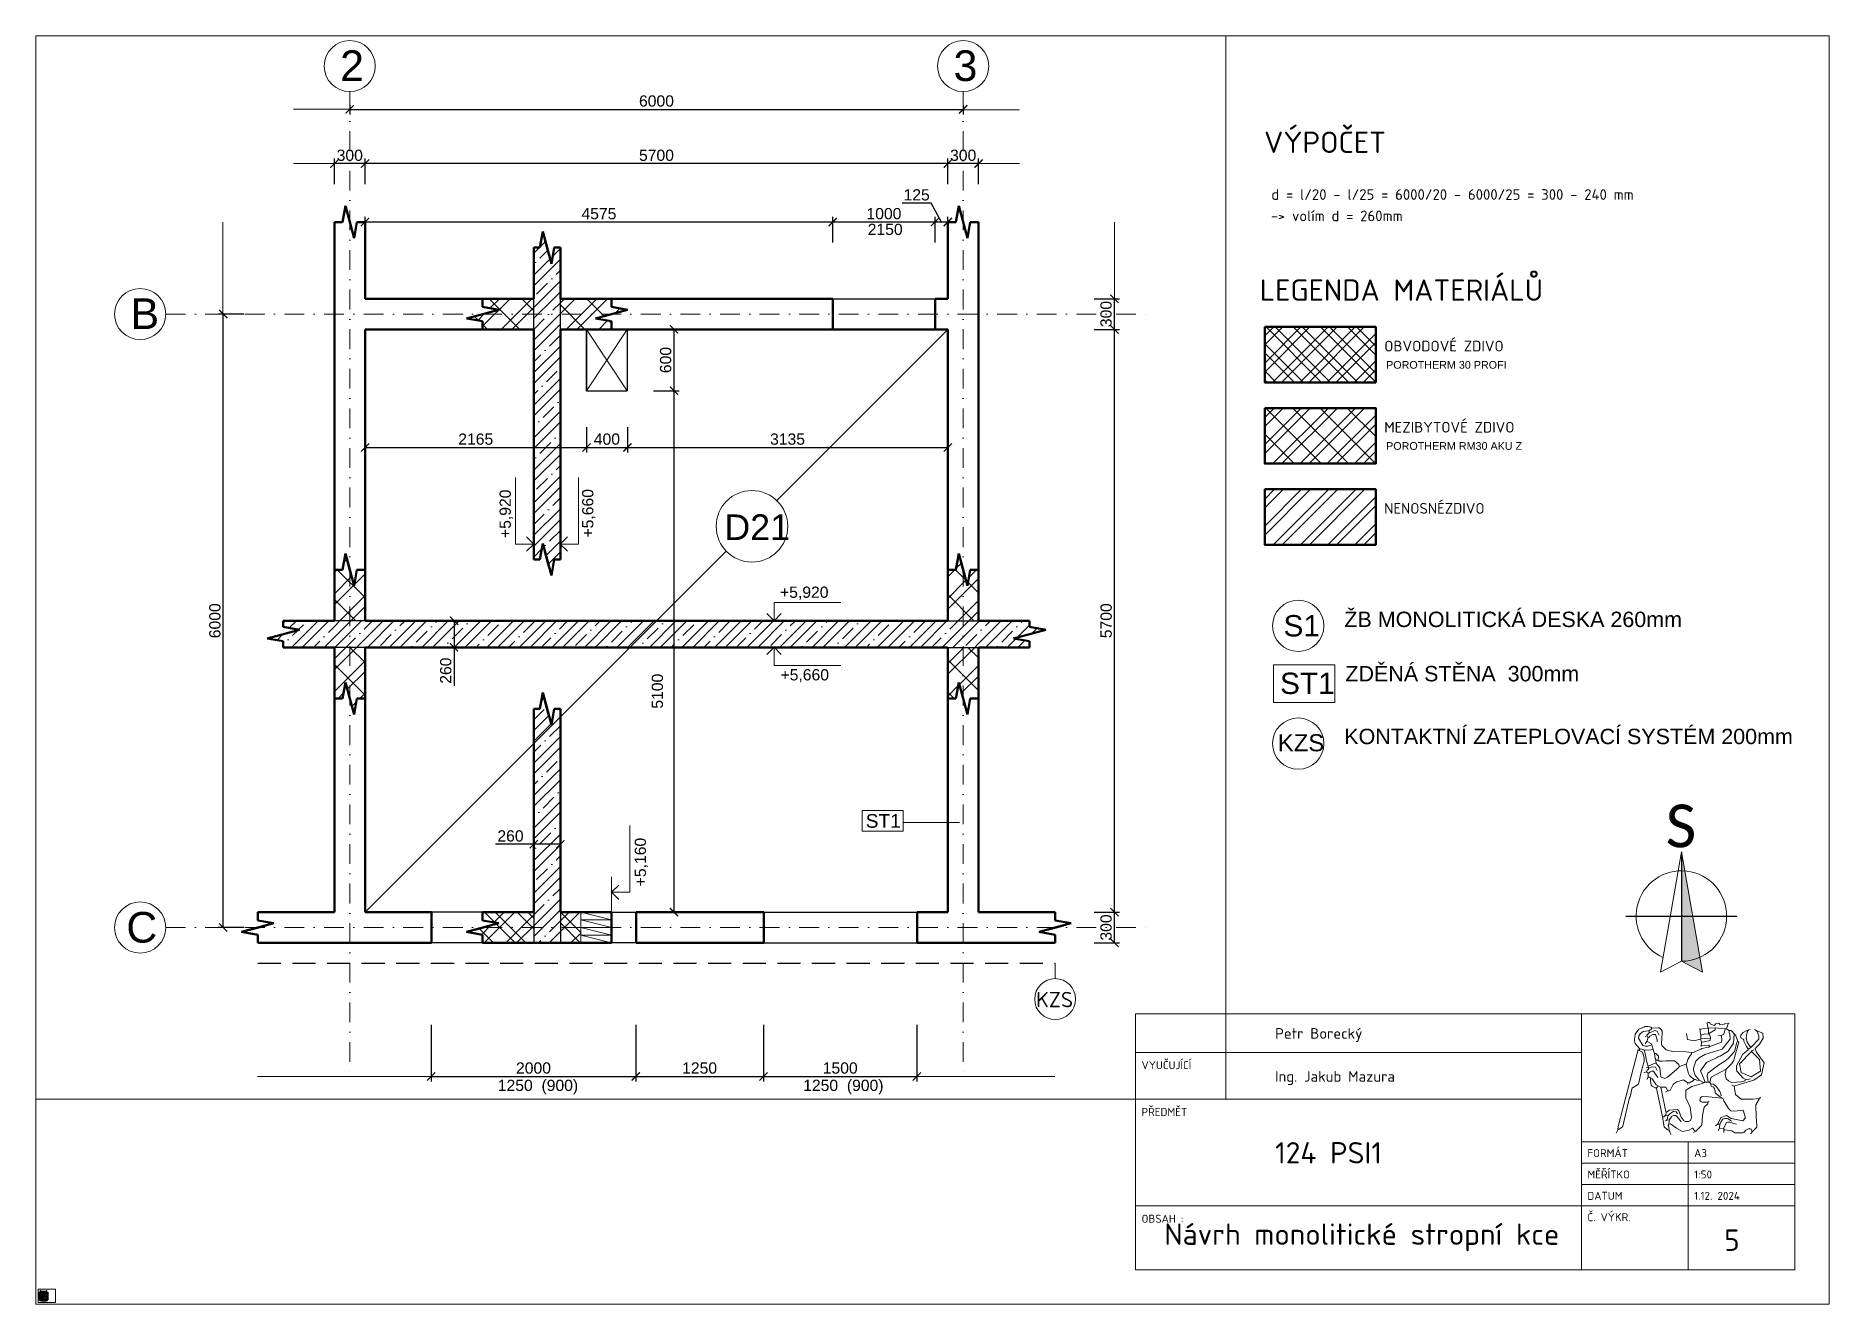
# Paper-space layout 'Layout1' of a CAD drawing. Header units: millimetres. Extents: x 0 to 21000, y 0 to 14850.
# The model-space entities are those that its viewports show. They can reach past a viewport. Long polylines and large blocks are cut down to what shows.
import ezdxf

# ---------------------------------------------------------------- set-up
doc = ezdxf.new("R2010")
doc.units = ezdxf.units.MM
doc.header["$LTSCALE"] = 185
doc.linetypes.add('DASHDOT', pattern=[1, 0.5, -0.25, 0, -0.25])
doc.linetypes.add('HIDDEN', pattern=[0.375, 0.25, -0.125])
for name, color, linetype, lineweight in [('00 kóty', 7, 'Continuous', 13), ('00 osy', 7, 'DASHDOT', 13), ('00 popis', 7, 'Continuous', 13), ('00 tenká plná', 7, 'Continuous', 13), ('00 zdivo', 7, 'Continuous', 50), ('00 šrafy', 7, 'Continuous', 13), ('01 tlustá plná', 7, 'Continuous', 25), ('01 tlustá čárkovaná', 7, 'HIDDEN', 25), ('01 velmi tlustá plná', 7, 'Continuous', 50)]:
    doc.layers.add(name, color=color, linetype=linetype, lineweight=lineweight)
doc.layers.add('RÁMEČEK', color=7, linetype='Continuous', lineweight=13, plot=False)
doc.styles.add('BETONOVÁ DESKA', font='arial.ttf', dxfattribs={"height": 250})
doc.styles.add('ISOCPEUR', font='isocpeur.ttf')
doc.styles.add('koty4', font='arial.ttf', dxfattribs={"height": 110})
doc.styles.add('osy4', font='arial.ttf', dxfattribs={"height": 300})
doc.styles.add('severka', font='calibri.ttf', dxfattribs={"height": 500})
doc.styles.add('TEXT MATERIÁLY', font='arial.ttf', dxfattribs={"height": 90})
doc.styles.add('TEXT PRVKY', font='arial.ttf', dxfattribs={"height": 250})
doc.dimstyles.new('moje koty', dxfattribs={"dimscale": 40, "dimtxt": 110, "dimasz": 2, "dimexe": 1.25, "dimexo": 20, "dimtad": 1, "dimtxsty": 'koty4', "dimblk": 'ARCHTICK', "dimcen": 2.5, "dimadec": 0, "dimazin": 0, "dimtfac": 1, "dimtmove": 0, "dimatfit": 3, "dimfxl": 1, "dimarcsym": 0})
doc.dimstyles.new('moje koty osy', dxfattribs={"dimscale": 40, "dimtxt": 110, "dimasz": 2, "dimexe": 1.25, "dimexo": 0.0005, "dimtad": 1, "dimtxsty": 'koty4', "dimblk": 'ARCHTICK', "dimcen": 2.5, "dimadec": 0, "dimazin": 0, "dimtfac": 1, "dimtmove": 0, "dimatfit": 3, "dimfxl": 1, "dimfxlon": 1, "dimarcsym": 0})
doc.dimstyles.new('osy 5', dxfattribs={"dimscale": 40, "dimtxt": 110, "dimasz": 2, "dimexe": 1.25, "dimexo": 0.0005, "dimtad": 1, "dimtxsty": 'koty4', "dimblk": 'ARCHTICK', "dimcen": 2.5, "dimadec": 0, "dimazin": 0, "dimtfac": 1, "dimtmove": 0, "dimatfit": 3, "dimfxl": 5, "dimfxlon": 1, "dimarcsym": 0})
pattern_1 = [(45, (0, 0), (-159.099, 159.099), []), (45, (105, 0), (-159.099, 159.099), []), (315, (0, 0), (159.099, 159.099), []), (315, (105, 0), (159.099, 159.099), [])]
pattern_2 = [(45, (0, 0), (-159.099, 159.099), []), (45, (105, 0), (-159.099, 159.099), []), (315, (0, 0), (159.099, 159.099), [])]
pattern_3 = [(45, (0, 0), (-159.099, 159.099), [150, -60, 0, -60]), (45, (105, 0), (-159.099, 159.099), []), (45, (210, 0), (-159.099, 159.099), [])]

psp = doc.layouts.get("Layout1")

# ---------------------------------------------------------------- texts
at = {"linetype": 'Continuous', "lineweight": 30, "style": 'ISOCPEUR'}
for s, height, p in [('VÝPOČET', 250, (14383, 13479)), ('d = l/20 - l/25 = 6000/20 - 6000/25 = 300 - 240 mm ', 125, (14468, 12930)), ('-> volím d = 260mm', 125, (14461, 12680)), ('LEGENDA MATERIÁLŮ', 250, (14332, 11748)), ('OBVODOVÉ ZDIVO', 125, (15790, 11155)), ('MEZIBYTOVÉ ZDIVO', 125, (15790, 10205)), ('NENOSNÉZDIVO', 125, (15790, 9255))]:
    psp.add_text(s, height=height, dxfattribs=at).set_placement(p)
at = {"insert": (19086, 5849), "char_height": 500, "attachment_point": 1, "style": 'severka'}
psp.add_mtext_dynamic_manual_height_columns('S', width=867.79, gutter_width=2500, heights=[0], dxfattribs=at)
at = {"layer": '00 popis', "attachment_point": 1}
for s, width, gutter_width, heights, insert, char_height, style in [('POROTHERM 30 PROFI', 1578.94, 450, [169], (15812, 11043), 90, 'TEXT MATERIÁLY'), ('POROTHERM RM30 AKU Z', 2259.12, 450, [253], (15812, 10093), 90, 'TEXT MATERIÁLY'), ('S1', 277.35, 1750, [0], (14610, 8068), 250, 'TEXT PRVKY'), ('ŽB MONOLITICKÁ DESKA 260mm', 10644.33, 2250, [1595], (15323, 8108), 180, 'TEXT PRVKY'), ('ST1', 277.35, 1750, [0], (14570, 7394), 250, 'TEXT PRVKY'), ('ZDĚNÁ STĚNA  300mm', 10644.33, 2250, [1595], (15335, 7472), 180, 'TEXT PRVKY'), ('KONTAKTNÍ ZATEPLOVACÍ SYSTÉM 200mm', 10644.33, 2250, [1595], (15322, 6737), 180, 'TEXT PRVKY'), ('KZS', 277.35, 1750, [0], (14544, 6673), 200, 'TEXT PRVKY')]:
    psp.add_mtext_dynamic_manual_height_columns(s, width=width, gutter_width=gutter_width, heights=heights, dxfattribs=dict(at, insert=insert, char_height=char_height, style=style))
at = {"layer": '00 tenká plná', "linetype": 'Continuous', "style": 'ISOCPEUR'}
for s, p in [('VYUČUJÍCÍ', (12948, 2751)), ('PŘEDMĚT', (12948, 2203)), ('FORMÁT', (18169, 1721)), ('A3', (19419, 1721)), ('MĚŘÍTKO', (18169, 1471)), ('1:50', (19419, 1471)), ('DATUM', (18169, 1221)), ('1.12. 2024', (19419, 1221)), ('Č. VÝKR.', (18169, 971)), ('OBSAH :', (12948, 953))]:
    psp.add_text(s, height=93.8, dxfattribs=at).set_placement(p)
at = {"layer": '00 tenká plná', "attachment_point": 1, "style": 'ISOCPEUR'}
for s, width, insert, char_height in [('Petr Borecký', 4616.44, (14512, 3232), 125), ('Ing. Jakub Mazura', 4616.44, (14512, 2729), 125), ('124 PSI1', 3165.19, (14512, 1897), 250), ('Návrh monolitické stropní kce', 4641.13, (13214, 944), 250), ('5', 630.19, (19771, 874), 250)]:
    psp.add_mtext_dynamic_manual_height_columns(s, width=width, gutter_width=1, heights=[0], dxfattribs=dict(at, insert=insert, char_height=char_height))

msp = doc.modelspace()

# ---------------------------------------------------------------- texts
at = {"layer": '00 kóty', "char_height": 110, "attachment_point": 1, "style": 'koty4'}
for s, width, gutter_width, insert in [('2150', 611.37888, 550, (9221.059, 9215.13)), ('1250  (900)', 2058.30656, 750, (5602.901, 843.034)), ('1250  (900)', 2058.30656, 750, (8589.961, 843.034))]:
    msp.add_mtext_dynamic_manual_height_columns(s, width=width, gutter_width=gutter_width, heights=[0], dxfattribs=dict(at, insert=insert))
at = {"layer": '00 popis', "linetype": 'Continuous', "lineweight": 30, "style": 'koty4'}
for s, p in [('+5,920', (5730.037, 6141.027)), ('+5,660', (6537.575, 6145.879)), ('+5,160', (7051.901, 2735.027))]:
    msp.add_text(s, height=110, rotation=90, dxfattribs=at).set_placement(p)
at = {"layer": '00 popis', "linetype": 'Continuous', "lineweight": 30}
for s, height, style, p in [('+5,920', 110, 'koty4', (8363.467, 5556.322)), ('+5,660', 110, 'koty4', (8368.319, 4748.784)), ('KZS', 150, 'ISOCPEUR', (10868.956, 1551.882))]:
    msp.add_text(s, height=height, dxfattribs=dict(at, style=style)).set_placement(p)
at = {"layer": '00 popis', "attachment_point": 1}
for s, width, gutter_width, insert, char_height, style in [('2', 288.70459, 1000, (4060.777, 10910.88), 300, 'osy4'), ('3', 288.70459, 1000, (10060.777, 10910.88), 300, 'osy4'), ('B', 288.70459, 1000, (2010.777, 8485.543), 300, 'osy4'), ('D21', 288.70459, 1000, (7819.698, 6372.418), 250, 'BETONOVÁ DESKA'), ('ST1', 425.13111, 669.08, (9202.004, 3441.359), 133.8159, 'koty4'), ('C', 288.70459, 1000, (1969.209, 2484.032), 300, 'osy4')]:
    msp.add_mtext_dynamic_manual_height_columns(s, width=width, gutter_width=gutter_width, heights=[0], dxfattribs=dict(at, insert=insert, char_height=char_height, style=style))

# ---------------------------------------------------------------- blocks, each defined once
blk = doc.blocks.new('VYSKOVA KOTA')
at = {"layer": '00 popis'}
for p, q in [((61883, 803), (61883, 624)), ((61883, 803), (62535, 803)), ((61883, 624), (61812, 695)), ((61883, 624), (61953, 695))]:
    blk.add_line(p, q, dxfattribs=at)
blk = doc.blocks.new('_ArchTick')
at = {"color": 0, "linetype": 'ByBlock', "const_width": 0.15}
blk.add_lwpolyline([(-0.5, -0.5), (0.5, 0.5)], dxfattribs=at)
blk = doc.blocks.new('*D14')
at = {"layer": '00 kóty', "color": 0, "lineweight": -2, "transparency": 16777216}
for p, q in [((9842, 9415), (9558, 9415)), ((9942, 9232), (9842, 9415)), ((9880, 9032), (9880, 9282)), ((10005, 9232), (9880, 9232)), ((10005, 9032), (10005, 9282))]:
    blk.add_line(p, q, dxfattribs=at)
at = {"layer": 'Defpoints', "color": 0, "transparency": 16777216}
for p in [(9880, 9232), (9880, 8301), (10005, 8301)]:
    blk.add_point(p, dxfattribs=at)
at = {"layer": '00 kóty', "color": 0, "lineweight": -2, "transparency": 16777216, "xscale": 80, "yscale": 80, "zscale": 80, "rotation": 180}
blk.add_blockref('_ArchTick', (9880, 9232), dxfattribs=at)
at = {"layer": '00 kóty', "color": 0, "lineweight": -2, "transparency": 16777216, "xscale": 80, "yscale": 80, "zscale": 80}
blk.add_blockref('_ArchTick', (10005, 9232), dxfattribs=at)
at = {"layer": '00 kóty', "color": 0, "transparency": 16777216, "insert": (9700, 9497), "char_height": 110, "attachment_point": 5, "style": 'koty4'}
blk.add_mtext('125', dxfattribs=at)
blk = doc.blocks.new('*D15')
at = {"layer": '00 kóty', "color": 0, "lineweight": -2, "transparency": 16777216}
for p, q in [((8880, 9032), (8880, 9282)), ((9880, 9232), (8880, 9232)), ((9880, 9032), (9880, 9282))]:
    blk.add_line(p, q, dxfattribs=at)
at = {"layer": 'Defpoints', "color": 0, "transparency": 16777216}
for p in [(8880, 9232), (8880, 8301), (9880, 8301)]:
    blk.add_point(p, dxfattribs=at)
at = {"layer": '00 kóty', "color": 0, "lineweight": -2, "transparency": 16777216, "xscale": 80, "yscale": 80, "zscale": 80, "rotation": 180}
blk.add_blockref('_ArchTick', (8880, 9232), dxfattribs=at)
at = {"layer": '00 kóty', "color": 0, "lineweight": -2, "transparency": 16777216, "xscale": 80, "yscale": 80, "zscale": 80}
blk.add_blockref('_ArchTick', (9880, 9232), dxfattribs=at)
at = {"layer": '00 kóty', "color": 0, "transparency": 16777216, "insert": (9380, 9313), "char_height": 110, "attachment_point": 5, "style": 'koty4'}
blk.add_mtext('1000', dxfattribs=at)
blk = doc.blocks.new('*D16')
at = {"layer": '00 kóty', "color": 0, "lineweight": -2, "transparency": 16777216}
for p, q in [((4305, 9032), (4305, 9282)), ((8880, 9232), (4305, 9232)), ((8880, 9032), (8880, 9282))]:
    blk.add_line(p, q, dxfattribs=at)
at = {"layer": 'Defpoints', "color": 0, "transparency": 16777216}
for p in [(4305, 9232), (4305, 8301), (8880, 8301)]:
    blk.add_point(p, dxfattribs=at)
at = {"layer": '00 kóty', "color": 0, "lineweight": -2, "transparency": 16777216, "xscale": 80, "yscale": 80, "zscale": 80, "rotation": 180}
blk.add_blockref('_ArchTick', (4305, 9232), dxfattribs=at)
at = {"layer": '00 kóty', "color": 0, "lineweight": -2, "transparency": 16777216, "xscale": 80, "yscale": 80, "zscale": 80}
blk.add_blockref('_ArchTick', (8880, 9232), dxfattribs=at)
at = {"layer": '00 kóty', "color": 0, "transparency": 16777216, "insert": (6592, 9313), "char_height": 110, "attachment_point": 5, "style": 'koty4'}
blk.add_mtext('4575', dxfattribs=at)
blk = doc.blocks.new('*D17')
at = {"layer": '00 kóty', "color": 0, "lineweight": -2, "transparency": 16777216}
for p, q in [((10005, 9603), (10005, 9853)), ((10305, 9603), (10305, 9853)), ((10305, 9803), (10005, 9803))]:
    blk.add_line(p, q, dxfattribs=at)
at = {"layer": 'Defpoints', "color": 0, "transparency": 16777216}
for p in [(10005, 9803), (10005, 9040), (10305, 9040)]:
    blk.add_point(p, dxfattribs=at)
at = {"layer": '00 kóty', "color": 0, "lineweight": -2, "transparency": 16777216, "xscale": 80, "yscale": 80, "zscale": 80, "rotation": 180}
blk.add_blockref('_ArchTick', (10005, 9803), dxfattribs=at)
at = {"layer": '00 kóty', "color": 0, "lineweight": -2, "transparency": 16777216, "xscale": 80, "yscale": 80, "zscale": 80}
blk.add_blockref('_ArchTick', (10305, 9803), dxfattribs=at)
at = {"layer": '00 kóty', "color": 0, "transparency": 16777216, "insert": (10155, 9884), "char_height": 110, "attachment_point": 5, "style": 'koty4'}
blk.add_mtext('300', dxfattribs=at)
blk = doc.blocks.new('*D18')
at = {"layer": '00 kóty', "color": 0, "lineweight": -2, "transparency": 16777216}
for p, q in [((4305, 9603), (4305, 9853)), ((10005, 9603), (10005, 9853)), ((10005, 9803), (4305, 9803))]:
    blk.add_line(p, q, dxfattribs=at)
at = {"layer": 'Defpoints', "color": 0, "transparency": 16777216}
for p in [(4305, 9803), (4305, 9045), (10005, 9040)]:
    blk.add_point(p, dxfattribs=at)
at = {"layer": '00 kóty', "color": 0, "lineweight": -2, "transparency": 16777216, "xscale": 80, "yscale": 80, "zscale": 80, "rotation": 180}
blk.add_blockref('_ArchTick', (4305, 9803), dxfattribs=at)
at = {"layer": '00 kóty', "color": 0, "lineweight": -2, "transparency": 16777216, "xscale": 80, "yscale": 80, "zscale": 80}
blk.add_blockref('_ArchTick', (10005, 9803), dxfattribs=at)
at = {"layer": '00 kóty', "color": 0, "transparency": 16777216, "insert": (7155, 9884), "char_height": 110, "attachment_point": 5, "style": 'koty4'}
blk.add_mtext('5700', dxfattribs=at)
blk = doc.blocks.new('*D19')
at = {"layer": '00 kóty', "color": 0, "lineweight": -2, "transparency": 16777216}
for p, q in [((4005, 9603), (4005, 9853)), ((4305, 9603), (4305, 9853)), ((4305, 9803), (4005, 9803))]:
    blk.add_line(p, q, dxfattribs=at)
at = {"layer": 'Defpoints', "color": 0, "transparency": 16777216}
for p in [(4005, 9803), (4005, 9040), (4305, 9045)]:
    blk.add_point(p, dxfattribs=at)
at = {"layer": '00 kóty', "color": 0, "lineweight": -2, "transparency": 16777216, "xscale": 80, "yscale": 80, "zscale": 80, "rotation": 180}
blk.add_blockref('_ArchTick', (4005, 9803), dxfattribs=at)
at = {"layer": '00 kóty', "color": 0, "lineweight": -2, "transparency": 16777216, "xscale": 80, "yscale": 80, "zscale": 80}
blk.add_blockref('_ArchTick', (4305, 9803), dxfattribs=at)
at = {"layer": '00 kóty', "color": 0, "transparency": 16777216, "insert": (4155, 9884), "char_height": 110, "attachment_point": 5, "style": 'koty4'}
blk.add_mtext('300', dxfattribs=at)
blk = doc.blocks.new('*D20')
at = {"layer": '00 kóty', "color": 0, "lineweight": -2, "transparency": 16777216}
for p, q in [((4155, 10374), (4155, 10284)), ((10155, 10374), (10155, 10284)), ((4155, 10334), (10155, 10334))]:
    blk.add_line(p, q, dxfattribs=at)
at = {"layer": 'Defpoints', "color": 0, "transparency": 16777216}
for p in [(4155, 10625), (10155, 10625), (10155, 10334)]:
    blk.add_point(p, dxfattribs=at)
at = {"layer": '00 kóty', "color": 0, "lineweight": -2, "transparency": 16777216, "xscale": 80, "yscale": 80, "zscale": 80, "rotation": 180}
blk.add_blockref('_ArchTick', (4155, 10334), dxfattribs=at)
at = {"layer": '00 kóty', "color": 0, "lineweight": -2, "transparency": 16777216, "xscale": 80, "yscale": 80, "zscale": 80}
blk.add_blockref('_ArchTick', (10155, 10334), dxfattribs=at)
at = {"layer": '00 kóty', "color": 0, "transparency": 16777216, "insert": (7155, 10415), "char_height": 110, "attachment_point": 5, "style": 'koty4'}
blk.add_mtext('6000', dxfattribs=at)
blk = doc.blocks.new('*D23')
at = {"layer": '00 kóty', "color": 0, "lineweight": -2, "transparency": 16777216}
for p, q in [((3117, 8332), (2867, 8332)), ((2917, 2332), (2917, 8332)), ((3117, 2332), (2867, 2332))]:
    blk.add_line(p, q, dxfattribs=at)
at = {"layer": 'Defpoints', "color": 0, "transparency": 16777216}
for p in [(2917, 8332), (4155, 8332), (4155, 2332)]:
    blk.add_point(p, dxfattribs=at)
at = {"layer": '00 kóty', "color": 0, "lineweight": -2, "transparency": 16777216, "xscale": 80, "yscale": 80, "zscale": 80}
for p, rotation in [((2917, 8332), 90), ((2917, 2332), 270)]:
    blk.add_blockref('_ArchTick', p, dxfattribs=dict(at, rotation=rotation))
at = {"layer": '00 kóty', "color": 0, "transparency": 16777216, "insert": (2836, 5332), "char_height": 110, "attachment_point": 5, "rotation": 90, "style": 'koty4'}
blk.add_mtext('6000', dxfattribs=at)
blk = doc.blocks.new('*D24')
at = {"layer": '00 kóty', "color": 0, "lineweight": -2, "transparency": 16777216}
for p, q in [((11435, 2482), (11685, 2482)), ((11635, 2182), (11635, 2482)), ((11435, 2182), (11685, 2182))]:
    blk.add_line(p, q, dxfattribs=at)
at = {"layer": 'Defpoints', "color": 0, "transparency": 16777216}
for p in [(10921, 2482), (11635, 2482), (10921, 2182)]:
    blk.add_point(p, dxfattribs=at)
at = {"layer": '00 kóty', "color": 0, "lineweight": -2, "transparency": 16777216, "xscale": 80, "yscale": 80, "zscale": 80}
for p, rotation in [((11635, 2482), 90), ((11635, 2182), 270)]:
    blk.add_blockref('_ArchTick', p, dxfattribs=dict(at, rotation=rotation))
at = {"layer": '00 kóty', "color": 0, "transparency": 16777216, "insert": (11553, 2332), "char_height": 110, "attachment_point": 5, "rotation": 90, "style": 'koty4'}
blk.add_mtext('300', dxfattribs=at)
blk = doc.blocks.new('*D25')
at = {"layer": '00 kóty', "color": 0, "lineweight": -2, "transparency": 16777216}
for p, q in [((11435, 8182), (11685, 8182)), ((11635, 2482), (11635, 8182)), ((11435, 2482), (11685, 2482))]:
    blk.add_line(p, q, dxfattribs=at)
at = {"layer": 'Defpoints', "color": 0, "transparency": 16777216}
for p in [(9871, 8182), (11635, 8182), (10921, 2482)]:
    blk.add_point(p, dxfattribs=at)
at = {"layer": '00 kóty', "color": 0, "lineweight": -2, "transparency": 16777216, "xscale": 80, "yscale": 80, "zscale": 80}
for p, rotation in [((11635, 8182), 90), ((11635, 2482), 270)]:
    blk.add_blockref('_ArchTick', p, dxfattribs=dict(at, rotation=rotation))
at = {"layer": '00 kóty', "color": 0, "transparency": 16777216, "insert": (11554, 5332), "char_height": 110, "attachment_point": 5, "rotation": 90, "style": 'koty4'}
blk.add_mtext('5700', dxfattribs=at)
blk = doc.blocks.new('*D26')
at = {"layer": '00 kóty', "color": 0, "lineweight": -2, "transparency": 16777216}
for p, q in [((11435, 8482), (11685, 8482)), ((11635, 8182), (11635, 8482)), ((11435, 8182), (11685, 8182))]:
    blk.add_line(p, q, dxfattribs=at)
at = {"layer": 'Defpoints', "color": 0, "transparency": 16777216}
for p in [(9871, 8482), (11635, 8482), (9871, 8182)]:
    blk.add_point(p, dxfattribs=at)
at = {"layer": '00 kóty', "color": 0, "lineweight": -2, "transparency": 16777216, "xscale": 80, "yscale": 80, "zscale": 80}
for p, rotation in [((11635, 8482), 90), ((11635, 8182), 270)]:
    blk.add_blockref('_ArchTick', p, dxfattribs=dict(at, rotation=rotation))
at = {"layer": '00 kóty', "color": 0, "transparency": 16777216, "insert": (11553, 8332), "char_height": 110, "attachment_point": 5, "rotation": 90, "style": 'koty4'}
blk.add_mtext('300', dxfattribs=at)
blk = doc.blocks.new('*D27')
at = {"layer": '00 kóty', "color": 0, "lineweight": -2, "transparency": 16777216}
for p, q in [((4952, 1381), (4952, 825)), ((6952, 1381), (6952, 825)), ((4952, 875), (6952, 875))]:
    blk.add_line(p, q, dxfattribs=at)
at = {"layer": 'Defpoints', "color": 0, "transparency": 16777216}
for p in [(4952, 2181), (6952, 2181), (6952, 875)]:
    blk.add_point(p, dxfattribs=at)
at = {"layer": '00 kóty', "color": 0, "lineweight": -2, "transparency": 16777216, "xscale": 80, "yscale": 80, "zscale": 80, "rotation": 180}
blk.add_blockref('_ArchTick', (4952, 875), dxfattribs=at)
at = {"layer": '00 kóty', "color": 0, "lineweight": -2, "transparency": 16777216, "xscale": 80, "yscale": 80, "zscale": 80}
blk.add_blockref('_ArchTick', (6952, 875), dxfattribs=at)
at = {"layer": '00 kóty', "color": 0, "transparency": 16777216, "insert": (5952, 957), "char_height": 110, "attachment_point": 5, "style": 'koty4'}
blk.add_mtext('2000', dxfattribs=at)
blk = doc.blocks.new('*D28')
at = {"layer": '00 kóty', "color": 0, "lineweight": -2, "transparency": 16777216}
for p, q in [((6952, 1381), (6952, 825)), ((8202, 1381), (8202, 825)), ((6952, 875), (8202, 875))]:
    blk.add_line(p, q, dxfattribs=at)
at = {"layer": 'Defpoints', "color": 0, "transparency": 16777216}
for p in [(6952, 2181), (8202, 2181), (8202, 875)]:
    blk.add_point(p, dxfattribs=at)
at = {"layer": '00 kóty', "color": 0, "lineweight": -2, "transparency": 16777216, "xscale": 80, "yscale": 80, "zscale": 80, "rotation": 180}
blk.add_blockref('_ArchTick', (6952, 875), dxfattribs=at)
at = {"layer": '00 kóty', "color": 0, "lineweight": -2, "transparency": 16777216, "xscale": 80, "yscale": 80, "zscale": 80}
blk.add_blockref('_ArchTick', (8202, 875), dxfattribs=at)
at = {"layer": '00 kóty', "color": 0, "transparency": 16777216, "insert": (7577, 957), "char_height": 110, "attachment_point": 5, "style": 'koty4'}
blk.add_mtext('1250', dxfattribs=at)
blk = doc.blocks.new('*D29')
at = {"layer": '00 kóty', "color": 0, "lineweight": -2, "transparency": 16777216}
for p, q in [((8202, 1381), (8202, 825)), ((9702, 1381), (9702, 825)), ((8202, 875), (9702, 875))]:
    blk.add_line(p, q, dxfattribs=at)
at = {"layer": 'Defpoints', "color": 0, "transparency": 16777216}
for p in [(8202, 2181), (9702, 2181), (9702, 875)]:
    blk.add_point(p, dxfattribs=at)
at = {"layer": '00 kóty', "color": 0, "lineweight": -2, "transparency": 16777216, "xscale": 80, "yscale": 80, "zscale": 80, "rotation": 180}
blk.add_blockref('_ArchTick', (8202, 875), dxfattribs=at)
at = {"layer": '00 kóty', "color": 0, "lineweight": -2, "transparency": 16777216, "xscale": 80, "yscale": 80, "zscale": 80}
blk.add_blockref('_ArchTick', (9702, 875), dxfattribs=at)
at = {"layer": '00 kóty', "color": 0, "transparency": 16777216, "insert": (8952, 957), "char_height": 110, "attachment_point": 5, "style": 'koty4'}
blk.add_mtext('1500', dxfattribs=at)
blk = doc.blocks.new('*D30')
at = {"layer": '00 kóty', "color": 0, "lineweight": -2, "transparency": 16777216}
for p, q in [((5175, 5332), (5125, 5332)), ((5175, 5332), (5175, 5072)), ((5175, 5072), (5125, 5072)), ((5175, 5072), (5175, 4697))]:
    blk.add_line(p, q, dxfattribs=at)
at = {"layer": 'Defpoints', "color": 0, "transparency": 16777216}
for p in [(5175, 5332), (5175, 5072), (5175, 5072)]:
    blk.add_point(p, dxfattribs=at)
at = {"layer": '00 kóty', "color": 0, "lineweight": -2, "transparency": 16777216, "xscale": 80, "yscale": 80, "zscale": 80}
for p, rotation in [((5175, 5332), 90), ((5175, 5072), 270)]:
    blk.add_blockref('_ArchTick', p, dxfattribs=dict(at, rotation=rotation))
at = {"layer": '00 kóty', "color": 0, "transparency": 16777216, "insert": (5094, 4844), "char_height": 110, "attachment_point": 5, "rotation": 90, "style": 'koty4'}
blk.add_mtext('260', dxfattribs=at)
blk = doc.blocks.new('*D31')
at = {"layer": '00 kóty', "color": 0, "lineweight": -2, "transparency": 16777216}
for p, q in [((5955, 3146), (5955, 3196)), ((6215, 3146), (6215, 3196)), ((5955, 3146), (5580, 3146)), ((6215, 3146), (5955, 3146))]:
    blk.add_line(p, q, dxfattribs=at)
at = {"layer": 'Defpoints', "color": 0, "transparency": 16777216}
for p in [(5955, 3146), (5955, 3146), (6215, 3146)]:
    blk.add_point(p, dxfattribs=at)
at = {"layer": '00 kóty', "color": 0, "lineweight": -2, "transparency": 16777216, "xscale": 80, "yscale": 80, "zscale": 80, "rotation": 180}
blk.add_blockref('_ArchTick', (5955, 3146), dxfattribs=at)
at = {"layer": '00 kóty', "color": 0, "lineweight": -2, "transparency": 16777216, "xscale": 80, "yscale": 80, "zscale": 80}
blk.add_blockref('_ArchTick', (6215, 3146), dxfattribs=at)
at = {"layer": '00 kóty', "color": 0, "transparency": 16777216, "insert": (5727, 3227), "char_height": 110, "attachment_point": 5, "style": 'koty4'}
blk.add_mtext('260', dxfattribs=at)
blk = doc.blocks.new('*D32')
at = {"layer": '00 kóty', "color": 0, "lineweight": -2, "transparency": 16777216}
for p, q in [((4305, 7227), (4305, 6977)), ((6470, 7227), (6470, 6977)), ((4305, 7027), (6470, 7027))]:
    blk.add_line(p, q, dxfattribs=at)
at = {"layer": 'Defpoints', "color": 0, "transparency": 16777216}
for p in [(4305, 8182), (6470, 8182), (6470, 7027)]:
    blk.add_point(p, dxfattribs=at)
at = {"layer": '00 kóty', "color": 0, "lineweight": -2, "transparency": 16777216, "xscale": 80, "yscale": 80, "zscale": 80, "rotation": 180}
blk.add_blockref('_ArchTick', (4305, 7027), dxfattribs=at)
at = {"layer": '00 kóty', "color": 0, "lineweight": -2, "transparency": 16777216, "xscale": 80, "yscale": 80, "zscale": 80}
blk.add_blockref('_ArchTick', (6470, 7027), dxfattribs=at)
at = {"layer": '00 kóty', "color": 0, "transparency": 16777216, "insert": (5387, 7108), "char_height": 110, "attachment_point": 5, "style": 'koty4'}
blk.add_mtext('2165', dxfattribs=at)
blk = doc.blocks.new('*D33')
at = {"layer": '00 kóty', "color": 0, "lineweight": -2, "transparency": 16777216}
for p, q in [((6470, 7227), (6470, 6977)), ((6870, 7227), (6870, 6977)), ((6470, 7027), (6870, 7027))]:
    blk.add_line(p, q, dxfattribs=at)
at = {"layer": 'Defpoints', "color": 0, "transparency": 16777216}
for p in [(6470, 8182), (6870, 7582), (6870, 7027)]:
    blk.add_point(p, dxfattribs=at)
at = {"layer": '00 kóty', "color": 0, "lineweight": -2, "transparency": 16777216, "xscale": 80, "yscale": 80, "zscale": 80, "rotation": 180}
blk.add_blockref('_ArchTick', (6470, 7027), dxfattribs=at)
at = {"layer": '00 kóty', "color": 0, "lineweight": -2, "transparency": 16777216, "xscale": 80, "yscale": 80, "zscale": 80}
blk.add_blockref('_ArchTick', (6870, 7027), dxfattribs=at)
at = {"layer": '00 kóty', "color": 0, "transparency": 16777216, "insert": (6670, 7108), "char_height": 110, "attachment_point": 5, "style": 'koty4'}
blk.add_mtext('400', dxfattribs=at)
blk = doc.blocks.new('*D34')
at = {"layer": '00 kóty', "color": 0, "lineweight": -2, "transparency": 16777216}
for p, q in [((6870, 7227), (6870, 6977)), ((10005, 7227), (10005, 6977)), ((6870, 7027), (10005, 7027))]:
    blk.add_line(p, q, dxfattribs=at)
at = {"layer": 'Defpoints', "color": 0, "transparency": 16777216}
for p in [(6870, 7582), (10005, 7545), (10005, 7027)]:
    blk.add_point(p, dxfattribs=at)
at = {"layer": '00 kóty', "color": 0, "lineweight": -2, "transparency": 16777216, "xscale": 80, "yscale": 80, "zscale": 80, "rotation": 180}
blk.add_blockref('_ArchTick', (6870, 7027), dxfattribs=at)
at = {"layer": '00 kóty', "color": 0, "lineweight": -2, "transparency": 16777216, "xscale": 80, "yscale": 80, "zscale": 80}
blk.add_blockref('_ArchTick', (10005, 7027), dxfattribs=at)
at = {"layer": '00 kóty', "color": 0, "transparency": 16777216, "insert": (8437, 7108), "char_height": 110, "attachment_point": 5, "style": 'koty4'}
blk.add_mtext('3135', dxfattribs=at)
blk = doc.blocks.new('*D35')
at = {"layer": '00 kóty', "color": 0, "lineweight": -2, "transparency": 16777216}
for p, q in [((7126, 8182), (7376, 8182)), ((7326, 8182), (7326, 7582)), ((7126, 7582), (7376, 7582))]:
    blk.add_line(p, q, dxfattribs=at)
at = {"layer": 'Defpoints', "color": 0, "transparency": 16777216}
for p in [(6870, 8182), (6870, 7582), (7326, 7582)]:
    blk.add_point(p, dxfattribs=at)
at = {"layer": '00 kóty', "color": 0, "lineweight": -2, "transparency": 16777216, "xscale": 80, "yscale": 80, "zscale": 80}
for p, rotation in [((7326, 8182), 90), ((7326, 7582), 270)]:
    blk.add_blockref('_ArchTick', p, dxfattribs=dict(at, rotation=rotation))
at = {"layer": '00 kóty', "color": 0, "transparency": 16777216, "insert": (7245, 7882), "char_height": 110, "attachment_point": 5, "rotation": 90, "style": 'koty4'}
blk.add_mtext('600', dxfattribs=at)
blk = doc.blocks.new('*D36')
at = {"layer": '00 kóty', "color": 0, "lineweight": -2, "transparency": 16777216}
for p, q in [((7126, 7582), (7376, 7582)), ((7326, 7582), (7326, 2482)), ((7126, 2482), (7376, 2482))]:
    blk.add_line(p, q, dxfattribs=at)
at = {"layer": 'Defpoints', "color": 0, "transparency": 16777216}
for p in [(6870, 7582), (6955, 2482), (7326, 2482)]:
    blk.add_point(p, dxfattribs=at)
at = {"layer": '00 kóty', "color": 0, "lineweight": -2, "transparency": 16777216, "xscale": 80, "yscale": 80, "zscale": 80}
for p, rotation in [((7326, 7582), 90), ((7326, 2482), 270)]:
    blk.add_blockref('_ArchTick', p, dxfattribs=dict(at, rotation=rotation))
at = {"layer": '00 kóty', "color": 0, "transparency": 16777216, "insert": (7164, 4643), "char_height": 110, "attachment_point": 5, "rotation": 90, "style": 'koty4'}
blk.add_mtext('5100', dxfattribs=at)

# ---------------------------------------------------------------- dimensions: what is measured, and where the dimension line sits
at = {"layer": '00 kóty'}
dim = msp.add_linear_dim(base=(10154.697, 10334.15), p1=(4154.697, 10625.476), p2=(10154.697, 10625.476), dimstyle='moje koty osy', dxfattribs=at)
dim.commit()
dim.dimension.update_dxf_attribs({"geometry": '*D20', "text_midpoint": (7154.697, 10334.15), "dimtype": 160})
for base, p1, p2, dimstyle, override, picture, middle in [((4004.697, 9803.073), (4304.697, 9045.385), (4004.697, 9040.021), 'osy 5', {"dimtmove": 1}, '*D19', (4154.697, 9884.274)), ((4304.697, 9803.073), (10004.697, 9040.021), (4304.697, 9045.385), 'osy 5', {"dimtmove": 1}, '*D18', (7154.697, 9884.236)), ((6869.697, 7026.526), (6469.697, 8181.663), (6869.697, 7581.663), 'osy 5', {"dimtmove": 1}, '*D33', (6669.697, 7107.689)), ((10004.697, 7026.526), (6869.697, 7581.663), (10004.697, 7545.233), 'osy 5', {"dimtmove": 1}, '*D34', (8437.197, 7107.726)), ((6951.565, 875.349), (4951.565, 2180.978), (6951.565, 2180.978), 'moje koty', {"dimtxsty": 'koty4'}, '*D27', (5951.565, 956.512)), ((8201.565, 875.349), (6951.565, 2180.978), (8201.565, 2180.978), 'moje koty', {"dimtxsty": 'koty4'}, '*D28', (7576.565, 956.512)), ((9701.565, 875.349), (8201.565, 2180.978), (9701.565, 2180.978), 'moje koty', {"dimtxsty": 'koty4'}, '*D29', (8951.565, 956.512))]:
    dim = msp.add_linear_dim(base=base, p1=p1, p2=p2, dimstyle=dimstyle, override=override, dxfattribs=at)
    dim.commit()
    dim.dimension.update_dxf_attribs({"geometry": picture, "text_midpoint": middle})
for base, p1, p2, picture, middle in [((10004.697, 9803.073), (10304.697, 9040.021), (10004.697, 9040.021), '*D17', (10154.697, 9884.274)), ((4304.697, 9231.663), (8879.697, 8301.298), (4304.697, 8301.298), '*D16', (6592.197, 9312.6)), ((8879.697, 9231.663), (9879.697, 8301.298), (8879.697, 8301.298), '*D15', (9379.697, 9312.826)), ((6469.697, 7026.526), (4304.697, 8181.663), (6469.697, 8181.663), '*D32', (5387.197, 7107.689)), ((5954.697, 3146.03), (6214.697, 3146.03), (5954.697, 3146.03), '*D31', (5727.428, 3227.193))]:
    dim = msp.add_linear_dim(base=base, p1=p1, p2=p2, dimstyle='osy 5', dxfattribs=at)
    dim.commit()
    dim.dimension.update_dxf_attribs({"geometry": picture, "text_midpoint": middle})
dim = msp.add_linear_dim(base=(9879.697, 9231.663), p1=(10004.697, 8301.298), p2=(9879.697, 8301.298), dimstyle='osy 5', override={"dimtmove": 1}, dxfattribs=at)
dim.commit()
dim.dimension.update_dxf_attribs({"geometry": '*D14', "text_midpoint": (9816.777, 9415.453), "dimtype": 160})
for base, p1, p2, picture, middle in [((11634.697, 8481.663), (9870.507, 8181.663), (9870.507, 8481.663), '*D26', (11553.496, 8331.663)), ((11634.697, 8181.663), (10920.507, 2481.663), (9870.507, 8181.663), '*D25', (11553.533, 5331.663))]:
    dim = msp.add_linear_dim(base=base, p1=p1, p2=p2, angle=90, dimstyle='osy 5', override={"dimtmove": 1}, dxfattribs=at)
    dim.commit()
    dim.dimension.update_dxf_attribs({"geometry": picture, "text_midpoint": middle})
for base, p1, p2, picture, middle in [((2917.284, 8331.663), (4154.697, 2331.663), (4154.697, 8331.663), '*D23', (2836.121, 5331.663)), ((7326.282, 7581.663), (6869.697, 8181.663), (6869.697, 7581.663), '*D35', (7245.119, 7881.663)), ((5174.751, 5071.663), (5174.751, 5331.663), (5174.751, 5071.663), '*D30', (5093.588, 4844.394)), ((11634.697, 2481.663), (10920.507, 2181.663), (10920.507, 2481.663), '*D24', (11553.496, 2331.663))]:
    dim = msp.add_linear_dim(base=base, p1=p1, p2=p2, angle=90, dimstyle='osy 5', dxfattribs=at)
    dim.commit()
    dim.dimension.update_dxf_attribs({"geometry": picture, "text_midpoint": middle})
dim = msp.add_linear_dim(base=(7326.282, 2481.663), p1=(6869.697, 7581.663), p2=(6954.697, 2481.663), angle=90, dimstyle='osy 5', override={"dimtmove": 1}, dxfattribs=at)
dim.commit()
dim.dimension.update_dxf_attribs({"geometry": '*D36', "text_midpoint": (7245.119, 4642.594), "dimtype": 160})

# ---------------------------------------------------------------- hatches: boundary and pattern name
at = {"layer": '00 šrafy'}
h = msp.add_hatch(dxfattribs=at)
h.set_pattern_fill('BETON_ZB', color=256, scale=30, pattern_type=2)
h.set_pattern_definition(pattern_3)
h.paths.add_polyline_path([(6214.697, 8981.663), (6154.697, 8981.663), (6126.913, 8824.093), (6042.48, 9139.232), (6014.697, 8981.663), (5954.697, 8981.663), (5954.697, 8481.663), (6214.697, 8481.663)])
h = msp.add_hatch(dxfattribs=at)
h.set_pattern_fill('ZDIVO_PEV-STR', color=256, scale=30, pattern_type=2)
h.set_pattern_definition(pattern_2)
h.paths.add_polyline_path([(5954.697, 8481.663), (5454.697, 8481.663), (5454.697, 8401.663), (5612.266, 8373.879), (5297.127, 8289.446), (5454.697, 8261.663), (5454.697, 8181.663), (5954.697, 8181.663)])
h = msp.add_hatch(dxfattribs=at)
h.set_pattern_fill('BETON_ZB', color=256, scale=30, pattern_type=2)
h.set_pattern_definition(pattern_3)
h.paths.add_polyline_path([(6214.697, 8481.663), (5954.697, 8481.663), (5954.697, 8181.663), (6214.697, 8181.663)])
h = msp.add_hatch(dxfattribs=at)
h.set_pattern_fill('ZDIVO_PEV-STR', color=256, scale=30, pattern_type=2)
h.set_pattern_definition(pattern_2)
h.paths.add_polyline_path([(6872.266, 8373.879), (6714.697, 8401.663), (6714.697, 8481.663), (6214.697, 8481.663), (6214.697, 8181.663), (6714.697, 8181.663), (6714.697, 8261.663), (6557.127, 8289.446)])
h = msp.add_hatch(dxfattribs=at)
h.set_pattern_fill('BETON_ZB', color=256, scale=30, pattern_type=2)
h.set_pattern_definition(pattern_3)
h.paths.add_polyline_path([(6214.697, 8181.663), (5954.697, 8181.663), (5954.697, 5931.663), (6014.697, 5931.663), (6042.48, 6089.232), (6126.913, 5774.093), (6154.697, 5931.663), (6214.697, 5931.663)])
h = msp.add_hatch(dxfattribs=at)
h.set_pattern_fill('ZDIVO_PEV-STR', color=256, scale=30, pattern_type=2)
h.set_pattern_definition(pattern_2)
h.paths.add_polyline_path([(4304.697, 5831.663), (4224.697, 5831.663), (4196.913, 5674.093), (4112.48, 5989.232), (4084.697, 5831.663), (4004.697, 5831.663), (4004.697, 5331.663), (4304.697, 5331.663)])
h = msp.add_hatch(dxfattribs=at)
h.set_pattern_fill('ZDIVO_PEV-STR', color=256, scale=30, pattern_type=2)
h.set_pattern_definition(pattern_2)
h.paths.add_polyline_path([(10304.697, 5831.663), (10224.697, 5831.663), (10196.913, 5674.093), (10112.48, 5989.232), (10084.697, 5831.663), (10004.697, 5831.663), (10004.697, 5331.663), (10304.697, 5331.663)])
h = msp.add_hatch(dxfattribs=at)
h.set_pattern_fill('BETON_ZB', color=256, scale=30, pattern_type=2)
h.set_pattern_definition(pattern_3)
h.paths.add_polyline_path([(4004.697, 5331.663), (3504.697, 5331.663), (3504.697, 5271.663), (3662.266, 5243.879), (3347.127, 5159.446), (3504.697, 5131.663), (3504.697, 5071.663), (4004.697, 5071.663)])
h = msp.add_hatch(dxfattribs=at)
h.set_pattern_fill('BETON_ZB', color=256, scale=30, pattern_type=2)
h.set_pattern_definition(pattern_3)
h.paths.add_polyline_path([(4304.697, 5331.663), (4004.697, 5331.663), (4004.697, 5071.663), (4304.697, 5071.663)])
h = msp.add_hatch(dxfattribs=at)
h.set_pattern_fill('BETON_ZB', color=256, scale=30, pattern_type=2)
h.set_pattern_definition(pattern_3)
h.paths.add_polyline_path([(7154.697, 5331.663), (4304.697, 5331.663), (4304.697, 5071.663), (6894.697, 5071.663)])
h = msp.add_hatch(dxfattribs=at)
h.set_pattern_fill('BETON_ZB', color=256, scale=30, pattern_type=2)
h.set_pattern_definition(pattern_3)
h.paths.add_polyline_path([(10304.697, 5331.663), (10004.697, 5331.663), (7154.697, 5331.663), (6894.697, 5071.663), (10004.697, 5071.663), (10304.697, 5071.663)])
h = msp.add_hatch(dxfattribs=at)
h.set_pattern_fill('BETON_ZB', color=256, scale=30, pattern_type=2)
h.set_pattern_definition(pattern_3)
h.paths.add_polyline_path([(10962.266, 5243.879), (10804.697, 5271.663), (10804.697, 5331.663), (10304.697, 5331.663), (10304.697, 5071.663), (10804.697, 5071.663), (10804.697, 5131.663), (10647.127, 5159.446)])
h = msp.add_hatch(dxfattribs=at)
h.set_pattern_fill('ZDIVO_PEV-STR', color=256, scale=30, pattern_type=2)
h.set_pattern_definition(pattern_2)
h.paths.add_polyline_path([(4304.697, 5071.663), (4004.697, 5071.663), (4004.697, 4571.663), (4084.697, 4571.663), (4112.48, 4729.232), (4196.913, 4414.093), (4224.697, 4571.663), (4304.697, 4571.663)])
h = msp.add_hatch(dxfattribs=at)
h.set_pattern_fill('ZDIVO_PEV-STR', color=256, scale=30, pattern_type=2)
h.set_pattern_definition(pattern_2)
h.paths.add_polyline_path([(10304.697, 5071.663), (10004.697, 5071.663), (10004.697, 4856.663), (10004.697, 4571.663), (10084.697, 4571.663), (10112.48, 4729.232), (10196.913, 4414.093), (10224.697, 4571.663), (10304.697, 4571.663)])
h = msp.add_hatch(dxfattribs=at)
h.set_pattern_fill('BETON_ZB', color=256, scale=30, pattern_type=2)
h.set_pattern_definition(pattern_3)
h.paths.add_polyline_path([(5954.697, 4131.663), (5954.697, 4471.663), (6014.697, 4471.663), (6042.48, 4629.232), (6129.071, 4306.037)])
h = msp.add_hatch(dxfattribs=at)
h.set_pattern_fill('BETON_ZB', color=256, scale=30, pattern_type=2)
h.set_pattern_definition(pattern_3)
h.paths.add_polyline_path([(6214.697, 4391.663), (5954.697, 4131.663), (5954.697, 2481.663), (5954.697, 2181.663), (6214.697, 2181.663), (6214.697, 2481.663)])
h = msp.add_hatch(dxfattribs=at)
h.set_pattern_fill('ZDIVO_PEV-VYS', color=256, scale=30, pattern_type=2)
h.set_pattern_definition(pattern_1)
h.paths.add_polyline_path([(5954.697, 2481.663), (5454.697, 2481.663), (5454.697, 2401.663), (5612.266, 2373.879), (5297.127, 2289.446), (5454.697, 2261.663), (5454.697, 2181.663), (5954.697, 2181.663)])
h = msp.add_hatch(dxfattribs=at)
h.set_pattern_fill('ZDIVO_PEV-VYS', color=256, scale=30, pattern_type=2)
h.set_pattern_definition(pattern_1)
h.paths.add_polyline_path([(6414.697, 2481.663), (6214.697, 2481.663), (6214.697, 2181.663), (6414.697, 2181.663)])

# ---------------------------------------------------------------- linework, layer by layer
at = {"layer": '00 kóty'}
for p, q in [((4154.697, 10334.15), (3604.697, 10334.15)), ((10154.697, 10329.15), (10704.697, 10329.15)), ((4004.697, 9803.073), (3604.697, 9803.073)), ((10304.697, 9803.073), (10704.697, 9803.073)), ((2914.697, 8331.663), (2914.697, 9231.663)), ((11634.697, 8481.663), (11634.697, 9231.663)), ((4951.565, 875.349), (3251.565, 875.349)), ((9701.565, 875.349), (11051.565, 875.349))]:
    msp.add_line(p, q, dxfattribs=at)
at = {"layer": '00 osy', "ltscale": 3}
for p, q in [((4154.697, 10506.999), (4154.697, 906.999)), ((10154.697, 10506.999), (10154.697, 906.999)), ((2354.697, 8331.663), (11954.697, 8331.663)), ((2354.697, 2331.663), (11954.697, 2331.663))]:
    msp.add_line(p, q, dxfattribs=at)
at = {"layer": '00 popis'}
for p, q in [((8331.261, 6508.227), (10004.697, 8181.663)), ((4304.697, 2481.663), (7836.393, 6013.359)), ((10118.807, 3358.419), (9568.807, 3358.419)), ((6714.697, 2331.663), (6715.541, 2826.319)), ((11054.697, 1981.663), (11054.697, 1831.663))]:
    msp.add_line(p, q, dxfattribs=at)
msp.add_lwpolyline([(9165.422, 3475.111), (9568.807, 3475.111), (9568.807, 3273.419), (9165.422, 3273.419)], close=True, dxfattribs=at)
for centre, radius in [((4154.697, 10756.999), 250), ((10154.697, 10756.999), 250), ((2104.697, 8331.663), 250), ((8088.963, 6255.657), 350), ((2104.697, 2331.663), 250), ((11054.697, 1631.663), 200)]:
    msp.add_circle(centre, radius, dxfattribs=at)
at = {"layer": '00 tenká plná'}
for p, q in [((6414.697, 2481.663), (6714.697, 2406.663)), ((6414.697, 2481.663), (6414.697, 2181.663)), ((6714.697, 2481.663), (6714.697, 2181.663)), ((6714.697, 2406.663), (6414.697, 2406.663)), ((6414.697, 2406.663), (6714.697, 2331.663)), ((6714.697, 2331.663), (6414.697, 2331.663)), ((6414.697, 2331.663), (6714.697, 2256.663)), ((6714.697, 2256.663), (6414.697, 2256.663)), ((6414.697, 2256.663), (6714.697, 2181.663)), ((8954.697, 2181.663), (8654.697, 2181.663))]:
    msp.add_line(p, q, dxfattribs=at)
at = {"layer": '00 zdivo'}
for p, q in [((4084.697, 9231.663), (4112.48, 9389.232)), ((4196.913, 9074.093), (4112.48, 9389.232)), ((10084.697, 9231.663), (10112.48, 9389.232)), ((10196.913, 9074.093), (10112.48, 9389.232)), ((4084.697, 9231.663), (4004.697, 9231.663)), ((4004.697, 5331.663), (4004.697, 9231.663)), ((4224.697, 9231.663), (4196.913, 9074.093)), ((4304.697, 9231.663), (4224.697, 9231.663)), ((4304.697, 8481.663), (4304.697, 9231.663)), ((6014.697, 8981.663), (6042.48, 9139.232)), ((6042.48, 9139.232), (6126.913, 8824.093)), ((10004.697, 8481.663), (10004.697, 9231.663)), ((10004.697, 9231.663), (10084.697, 9231.663)), ((10224.697, 9231.663), (10196.913, 9074.093)), ((10224.697, 9231.663), (10304.697, 9231.663)), ((10304.697, 5331.663), (10304.697, 9231.663)), ((5954.697, 8981.663), (5954.697, 8481.663)), ((5954.697, 8981.663), (6014.697, 8981.663)), ((6105.805, 8902.878), (6063.588, 9060.447)), ((6154.697, 8981.663), (6126.913, 8824.093)), ((6154.697, 8981.663), (6214.697, 8981.663)), ((6214.697, 8981.663), (6214.697, 8481.663)), ((5454.697, 8481.663), (5454.697, 8401.663)), ((6714.697, 8401.663), (6714.697, 8481.663)), ((5297.127, 8289.446), (5612.266, 8373.879)), ((5454.697, 8261.663), (5297.127, 8289.446)), ((5454.697, 8401.663), (5612.266, 8373.879)), ((5454.697, 8261.663), (5454.697, 8181.663)), ((6872.266, 8373.879), (6557.127, 8289.446)), ((6714.697, 8261.663), (6557.127, 8289.446)), ((6714.697, 8401.663), (6872.266, 8373.879)), ((6714.697, 8181.663), (6714.697, 8261.663)), ((4304.697, 8181.663), (5954.697, 8181.663)), ((4304.697, 5331.663), (4304.697, 8181.663)), ((5954.697, 5931.663), (5954.697, 8181.663)), ((6214.697, 8181.663), (6214.697, 5931.663)), ((6214.697, 8181.663), (8879.697, 8181.663)), ((6984.697, 8181.663), (8879.697, 8181.663)), ((8754.697, 8181.663), (10004.697, 8181.663)), ((10004.697, 5331.663), (10004.697, 8181.663)), ((10004.697, 5331.663), (10004.697, 8181.663)), ((4004.697, 5331.663), (4004.697, 6066.663)), ((4084.697, 5831.663), (4112.48, 5989.232)), ((4112.48, 5989.232), (4196.913, 5674.093)), ((4304.697, 5331.663), (4304.697, 6066.663)), ((6014.697, 5931.663), (6042.48, 6089.232)), ((6042.48, 6089.232), (6126.913, 5774.093)), ((6105.805, 5852.878), (6063.588, 6010.447)), ((10084.697, 5831.663), (10112.48, 5989.232)), ((10112.48, 5989.232), (10196.913, 5674.093)), ((10304.697, 5331.663), (10304.697, 6066.663)), ((4084.697, 5831.663), (4004.697, 5831.663)), ((4175.805, 5752.878), (4133.588, 5910.447)), ((4224.697, 5831.663), (4196.913, 5674.093)), ((4304.697, 5831.663), (4224.697, 5831.663)), ((6014.697, 5931.663), (5954.697, 5931.663)), ((6154.697, 5931.663), (6126.913, 5774.093)), ((6214.697, 5931.663), (6154.697, 5931.663)), ((10084.697, 5831.663), (10004.697, 5831.663)), ((10175.805, 5752.878), (10133.588, 5910.447)), ((10224.697, 5831.663), (10196.913, 5674.093)), ((10304.697, 5831.663), (10224.697, 5831.663)), ((4004.697, 5331.663), (3504.697, 5331.663)), ((3504.697, 5271.663), (3504.697, 5331.663)), ((3504.697, 5271.663), (3662.266, 5243.879)), ((4304.697, 5331.663), (10004.697, 5331.663)), ((10304.697, 5331.663), (10804.697, 5331.663)), ((10804.697, 5271.663), (10804.697, 5331.663)), ((10804.697, 5271.663), (10962.266, 5243.879)), ((3347.127, 5159.446), (3662.266, 5243.879)), ((3504.697, 5131.663), (3347.127, 5159.446)), ((3504.697, 5131.663), (3504.697, 5071.663)), ((10647.127, 5159.446), (10962.266, 5243.879)), ((10804.697, 5131.663), (10647.127, 5159.446)), ((10804.697, 5131.663), (10804.697, 5071.663)), ((4004.697, 5071.663), (3504.697, 5071.663)), ((4004.697, 2481.663), (4004.697, 5071.663)), ((4004.697, 2481.663), (4004.697, 5071.663)), ((4304.697, 2481.663), (4304.697, 5071.663)), ((4304.697, 2481.663), (4304.697, 5071.663)), ((10004.697, 5071.663), (4304.697, 5071.663)), ((10004.697, 2481.663), (10004.697, 5071.663)), ((10004.697, 4856.663), (10004.697, 5071.663)), ((10304.697, 2481.663), (10304.697, 5071.663)), ((10304.697, 2481.663), (10304.697, 5071.663)), ((10304.697, 5071.663), (10804.697, 5071.663)), ((4084.697, 4571.663), (4004.697, 4571.663)), ((4084.697, 4571.663), (4112.48, 4729.232)), ((4112.48, 4729.232), (4196.913, 4414.093)), ((4224.697, 4571.663), (4196.913, 4414.093)), ((4304.697, 4571.663), (4224.697, 4571.663)), ((6014.697, 4471.663), (6042.48, 4629.232)), ((6042.48, 4629.232), (6126.913, 4314.093)), ((10084.697, 4571.663), (10004.697, 4571.663)), ((10084.697, 4571.663), (10112.48, 4729.232)), ((10112.48, 4729.232), (10196.913, 4414.093)), ((10224.697, 4571.663), (10196.913, 4414.093)), ((10304.697, 4571.663), (10224.697, 4571.663)), ((5954.697, 2481.663), (5954.697, 4471.663)), ((6014.697, 4471.663), (5954.697, 4471.663)), ((6105.805, 4392.878), (6063.588, 4550.447)), ((6154.697, 4471.663), (6126.913, 4314.093)), ((6214.697, 4471.663), (6154.697, 4471.663)), ((6214.697, 4471.663), (6214.697, 2481.663)), ((3254.697, 2481.663), (4004.697, 2481.663)), ((3254.697, 2481.663), (3254.697, 2401.663)), ((4954.697, 2481.663), (4304.697, 2481.663)), ((5954.697, 2481.663), (5454.697, 2481.663)), ((5454.697, 2481.663), (5454.697, 2401.663)), ((6214.697, 2481.663), (6714.697, 2481.663)), ((6714.697, 2481.663), (6714.697, 2181.663)), ((6954.697, 2281.663), (6954.697, 2481.663)), ((6954.697, 2481.663), (8204.697, 2481.663)), ((6954.697, 2481.663), (6954.697, 2181.663)), ((7514.697, 2481.663), (6954.697, 2481.663)), ((9704.697, 2481.663), (10004.697, 2481.663)), ((10304.697, 2481.663), (10554.697, 2481.663)), ((10304.697, 2481.663), (11054.697, 2481.663)), ((11054.697, 2481.663), (11054.697, 2401.663)), ((3097.127, 2289.446), (3412.266, 2373.879)), ((3254.697, 2261.663), (3097.127, 2289.446)), ((3333.481, 2352.771), (3175.912, 2310.554)), ((3254.697, 2401.663), (3412.266, 2373.879)), ((5297.127, 2289.446), (5612.266, 2373.879)), ((5454.697, 2261.663), (5297.127, 2289.446)), ((5533.481, 2352.771), (5375.912, 2310.554)), ((5454.697, 2401.663), (5612.266, 2373.879)), ((10897.127, 2289.446), (11212.266, 2373.879)), ((11054.697, 2261.663), (10897.127, 2289.446)), ((11133.481, 2352.771), (10975.912, 2310.554)), ((11054.697, 2401.663), (11212.266, 2373.879)), ((3254.697, 2261.663), (3254.697, 2181.663)), ((4954.697, 2181.663), (3254.697, 2181.663)), ((5454.697, 2261.663), (5454.697, 2181.663)), ((6714.697, 2181.663), (5454.697, 2181.663)), ((6954.697, 2181.663), (8204.697, 2181.663)), ((9704.697, 2181.663), (11054.697, 2181.663)), ((11054.697, 2261.663), (11054.697, 2181.663))]:
    msp.add_line(p, q, dxfattribs=at)
at = {"layer": '00 šrafy'}
for p, q in [((6469.697, 8181.663), (6869.697, 7581.663)), ((6469.697, 7581.663), (6869.697, 8181.663))]:
    msp.add_line(p, q, dxfattribs=at)
at = {"layer": '01 tlustá plná'}
for p, q in [((5954.697, 8181.663), (5954.697, 8481.663)), ((6214.697, 8181.663), (6214.697, 8481.663)), ((8879.697, 8481.663), (9879.697, 8481.663)), ((8879.697, 8481.663), (8929.697, 8481.663)), ((6469.697, 7581.663), (6469.697, 8181.663)), ((6469.697, 8181.663), (6469.697, 7581.663)), ((6869.697, 8181.663), (6869.697, 7581.663)), ((9879.697, 8181.663), (8879.697, 8181.663)), ((6469.697, 7581.663), (6869.697, 7581.663)), ((4304.697, 5331.663), (4004.697, 5331.663)), ((10004.697, 5331.663), (10304.697, 5331.663)), ((4304.697, 5071.663), (4004.697, 5071.663)), ((10004.697, 5071.663), (10304.697, 5071.663)), ((5454.697, 2481.663), (4954.697, 2481.663)), ((5954.697, 2481.663), (5954.697, 2181.663)), ((6214.697, 2481.663), (6214.697, 2181.663)), ((6714.697, 2481.663), (6954.697, 2481.663)), ((8204.697, 2481.663), (9704.697, 2481.663)), ((5454.697, 2181.663), (4954.697, 2181.663)), ((6954.697, 2181.663), (6714.697, 2181.663)), ((8204.697, 2181.663), (9704.697, 2181.663))]:
    msp.add_line(p, q, dxfattribs=at)
at = {"layer": '01 tlustá čárkovaná', "ltscale": 7}
msp.add_line((3254.697, 1981.663), (11054.697, 1981.663), dxfattribs=at)
at = {"layer": '01 velmi tlustá plná'}
for p, q in [((4304.697, 8481.663), (5954.697, 8481.663)), ((6214.697, 8481.663), (8879.697, 8481.663)), ((8879.697, 8181.663), (8879.697, 8481.663)), ((9879.697, 8481.663), (9879.697, 8181.663)), ((9879.697, 8481.663), (10004.697, 8481.663)), ((4954.697, 2481.663), (4954.697, 2181.663)), ((8204.697, 2481.663), (8204.697, 2181.663)), ((9704.697, 2481.663), (9704.697, 2181.663))]:
    msp.add_line(p, q, dxfattribs=at)

# ---------------------------------------------------------------- block references
at = {"layer": '00 popis', "rotation": 90}
msp.add_blockref('VYSKOVA KOTA', (6579.162, -55800.396), dxfattribs=at)
at = {"layer": '00 popis', "xscale": -1}
for p, rotation in [((5590.231, -55800.396), 270), ((-53577.956, 5696.128), 180), ((5879.378, -59203.904), 269.8044643881075)]:
    msp.add_blockref('VYSKOVA KOTA', p, dxfattribs=dict(at, rotation=rotation))
at = {"layer": '00 popis'}
msp.add_blockref('VYSKOVA KOTA', (-53577.956, 4707.197), dxfattribs=at)

msp.set_redraw_order([(e.dxf.handle, doc.entitydb.next_handle()) for e in msp.query("TEXT MTEXT ATTDEF DIMENSION ARC_DIMENSION")])  # texts and dimensions are drawn at this point

# ---------------------------------------------------------------- hatches: boundary and pattern name
at = {"layer": '00 popis'}
h = psp.add_hatch(color=256, dxfattribs=at)
h.dxf.hatch_style = 1
h.paths.add_polyline_path([(19486, 4060, -0.105212), (19270, 4014), (19517, 3885)])
h.paths.add_polyline_path([(19402, 4544), (19270, 4544), (19270, 4014, 0.105212), (19486, 4060)])
h.paths.add_polyline_path([(19309, 5072, 0.01828), (19270, 5074), (19270, 4544), (19402, 4544)])
h.paths.add_polyline_path([(19270, 5294), (19270, 5074, -0.01828), (19309, 5072)])
at = {"layer": '00 šrafy'}
h = psp.add_hatch(dxfattribs=at)
h.set_pattern_fill('ZDIVO_PEV-VYS', color=256, scale=30, pattern_type=2)
h.set_pattern_definition([(45, (609.14, 3919.44), (-159.099, 159.099), []), (45, (714.14, 3919.44), (-159.099, 159.099), []), (315, (609.14, 3919.44), (159.099, 159.099), []), (315, (714.14, 3919.44), (159.099, 159.099), [])])
h.paths.add_polyline_path([(14390, 10792), (15690, 10792), (15690, 11442), (14390, 11442)])
h = psp.add_hatch(dxfattribs=at)
h.set_pattern_fill('ZDIVO_PEV-STR', color=256, scale=30, style=0, pattern_type=2)
h.set_pattern_definition([(45, (609.14, 3919.44), (-159.099, 159.099), []), (45, (714.14, 3919.44), (-159.099, 159.099), []), (315, (609.14, 3919.44), (159.099, 159.099), [])])
h.paths.add_polyline_path([(14390, 10492), (14390, 9842), (15690, 9842), (15690, 10492)])
h = psp.add_hatch(dxfattribs=at)
h.set_pattern_fill('ZDIVO_OBECNE', color=256, scale=30, style=0, pattern_type=2)
h.set_pattern_definition([(45, (609.14, 3919.44), (-159.099, 159.099), []), (45, (714.14, 3919.44), (-159.099, 159.099), [])])
h.paths.add_polyline_path([(14390, 9542), (14390, 8892), (15690, 8892), (15690, 9542)])

# ---------------------------------------------------------------- linework, layer by layer
for p, q in [((19270, 5294), (19270, 4014)), ((18620, 4544), (19920, 4544))]:
    psp.add_line(p, q)
at = {"layer": '00 popis'}
for p, q in [((19270, 5294), (19024, 3885)), ((19270, 5294), (19517, 3885)), ((19024, 3885), (19270, 4014)), ((19517, 3885), (19270, 4014))]:
    psp.add_line(p, q, dxfattribs=at)
psp.add_lwpolyline([(14492, 7486), (15211, 7486), (15211, 7046), (14492, 7046)], close=True, dxfattribs=at)
for centre in [(14783, 7942), (14783, 6563)]:
    psp.add_circle(centre, 300, dxfattribs=at)
psp.add_arc((19270, 4544), 530, 270, 245.9756, dxfattribs=at)
at = {"layer": '00 tenká plná', "linetype": 'Continuous'}
for p, q in [((17775, 3400), (12878, 3400)), ((12878, 3400), (12878, 400)), ((20600, 3400), (17775, 3400)), ((18100, 400), (18100, 3400)), ((20600, 400), (20600, 3400)), ((19588, 3227), (19588, 3172)), ((19699, 3151), (19730, 3144)), ((12878, 2948), (17775, 2948)), ((17775, 2948), (18100, 2948)), ((18844, 3134), (18861, 3139)), ((19499, 3144), (19497, 3103)), ((18856, 2767), (18877, 2772)), ((18975, 2858), (18996, 2858)), ((19246, 2782), (19322, 2810)), ((18831, 2709), (18859, 2719)), ((18993, 2547), (18978, 2532)), ((19861, 2562), (19889, 2554)), ((12878, 2400), (17775, 2400)), ((17775, 2400), (18100, 2400)), ((19596, 2372), (19585, 2367)), ((20198, 2425), (20188, 2410)), ((19697, 2112), (19671, 2087)), ((18100, 1900), (20600, 1900)), ((19115, 2087), (19110, 2084)), ((19350, 1150), (19350, 1900)), ((18100, 1650), (20600, 1650)), ((18100, 1400), (20600, 1400)), ((12878, 1150), (17775, 1150)), ((17775, 1150), (18100, 1150)), ((18100, 1150), (20600, 1150)), ((19350, 1150), (19350, 400)), ((12878, 400), (17775, 400)), ((17775, 400), (20600, 400))]:
    psp.add_line(p, q, dxfattribs=at)
for points in [[(18786, 2990), (18778, 2995), (18730, 3050), (18722, 3083), (18720, 3098), (18727, 3162), (18773, 3221), (18839, 3248), (18841, 3250), (18879, 3250), (18912, 3242), (18922, 3232), (18915, 3220), (18887, 3199), (18892, 3194), (18894, 3189), (18894, 3184), (18897, 3182), (18915, 3184), (18955, 3202), (18988, 3197), (19008, 3149)], [(18922, 3035), (18877, 3020), (18849, 3020), (18818, 3027), (18768, 3113), (18770, 3134), (18773, 3141), (18786, 3164), (18823, 3194), (18884, 3199)], [(18897, 3179), (18867, 3149), (18877, 3126), (18882, 3121), (18867, 3076), (18844, 3048)], [(18882, 3121), (18889, 3126), (18894, 3126), (18902, 3136), (18935, 3156), (18965, 3156), (18985, 3096), (18985, 3070)], [(18925, 3230), (19003, 3237), (19011, 3235), (19026, 3222), (19034, 3217), (19044, 3197), (19044, 3172), (19036, 3048), (19039, 3030), (19090, 2976), (19165, 2959), (19325, 2954), (19388, 2947), (19388, 2926), (19368, 2904), (19347, 2866), (19335, 2825), (19330, 2815), (19325, 2810), (19327, 2800), (19353, 2701), (19365, 2678), (19390, 2653), (19408, 2643), (19418, 2630), (19413, 2620), (19365, 2590), (19353, 2590), (19347, 2587), (19345, 2585), (19340, 2575)], [(19330, 3167), (19340, 3097), (19416, 3083), (19494, 3101), (19504, 3073)], [(19783, 3220), (19765, 3162), (19735, 3144), (19745, 3106), (19745, 3088), (19740, 3068), (19616, 3022), (19598, 3017), (19590, 3010), (19585, 3007), (19509, 2992), (19504, 2990), (19502, 2987), (19492, 2987), (19411, 2947), (19393, 2941)], [(19828, 3202), (19831, 3182), (19839, 3162), (19841, 3103), (19747, 2987), (19545, 2921), (19477, 2883), (19451, 2858), (19439, 2843), (19413, 2764), (19411, 2762), (19411, 2739), (19431, 2678), (19474, 2630), (19474, 2625), (19530, 2597), (19540, 2597), (19545, 2600), (19583, 2600), (19596, 2600), (19603, 2597), (19613, 2577), (19618, 2554), (19644, 2539), (19659, 2522), (19666, 2496), (19666, 2476), (19664, 2474), (19712, 2436), (19747, 2410), (19590, 2428), (19515, 2433), (19492, 2420), (19484, 2385), (19497, 2372), (19512, 2365), (19583, 2365), (19580, 2350), (19578, 2345), (19535, 2307), (19517, 2208), (19508, 2097), (19439, 2026), (19411, 2011)], [(19479, 3225), (19487, 3220), (19489, 3215), (19489, 3187), (19497, 3149), (19545, 3164), (19583, 3162), (19585, 3162), (19590, 3164)], [(19487, 3220), (19522, 3225), (19580, 3230)], [(19889, 3159), (19879, 3055), (19817, 2963), (19722, 2904), (19717, 2904), (19702, 2896), (19682, 2883), (19565, 2830), (19493, 2731), (19542, 2620), (19545, 2605)], [(19669, 3230), (19666, 3217), (19664, 3212), (19598, 3174), (19593, 3164), (19611, 3131), (19611, 3121), (19606, 3088), (19520, 3068), (19507, 3070), (19502, 3015)], [(19568, 3293), (19570, 3288), (19578, 3242), (19580, 3240), (19580, 3230), (19664, 3235), (19780, 3225), (19793, 3222)], [(19570, 3293), (19578, 3296), (19603, 3296), (19611, 3280), (19656, 3263), (19671, 3278), (19674, 3285), (19709, 3291), (19720, 3273), (19773, 3278), (19778, 3285), (19816, 3283), (19798, 3222), (19811, 3217), (19828, 3205), (19854, 3202), (19894, 3156), (19899, 3154), (19904, 3154), (19927, 3088), (19930, 3076), (19942, 3068), (19879, 2845), (19866, 2830), (19864, 2825), (19864, 2823), (19795, 2752), (19783, 2691), (19795, 2638), (19821, 2613), (19856, 2597), (19973, 2603), (20011, 2615), (20016, 2620), (20018, 2628), (20079, 2638)], [(19818, 3285), (19826, 3291), (19831, 3291)], [(20155, 3199), (20223, 3172), (20228, 3113), (20183, 3043), (20132, 2995), (20150, 2952), (20238, 2827), (20208, 2683), (20117, 2623), (19894, 2557), (19889, 2552), (19902, 2456), (19968, 2398), (20109, 2398), (20185, 2408), (20142, 2334), (20145, 2190), (20147, 2175), (20150, 2167), (20155, 2074), (20097, 2016), (20087, 2001), (20074, 1998)], [(20127, 3215), (20147, 3205), (20157, 3194), (20175, 3141), (20175, 3101), (20087, 3007), (20056, 2987), (20051, 2982), (20049, 2974), (19988, 2926), (19914, 2792), (19914, 2757), (19920, 2729), (19993, 2646), (20018, 2633)], [(20051, 2987), (20031, 3015), (20003, 3078), (20001, 3096), (19993, 3103), (19968, 3116), (19963, 3139), (19965, 3151), (19993, 3179), (20028, 3199), (20038, 3199), (20041, 3202), (20049, 3202), (20033, 3151), (20028, 3111), (20031, 3108), (20036, 3076), (20061, 3035), (20084, 3010)], [(20049, 3199), (20059, 3210), (20074, 3217)], [(18760, 2982), (18760, 2977), (18813, 2952), (18834, 2883), (18834, 2843), (18816, 2775), (18813, 2769), (18811, 2767), (18808, 2742), (18806, 2737), (18803, 2734), (18768, 2575), (18697, 2532), (18692, 2527), (18689, 2522), (18677, 2458), (18674, 2453), (18672, 2451), (18669, 2428), (18667, 2423), (18664, 2420), (18583, 2084), (18580, 2079), (18575, 2074), (18537, 2049), (18525, 2041), (18505, 2003)], [(18527, 2046), (18530, 2081), (18760, 2967), (18765, 2969)], [(18770, 2969), (18786, 2990), (18829, 2977), (18839, 2969), (18839, 2967), (18841, 2949), (18856, 2878), (18861, 2848), (18887, 2759), (18879, 2747), (18869, 2739), (18861, 2719), (18882, 2706), (18879, 2656), (18899, 2656), (18910, 2646), (18910, 2615), (18917, 2565), (18927, 2554), (18963, 2534), (18968, 2534), (18973, 2532), (18980, 2524), (19008, 2382), (19049, 2193), (19064, 2195), (19089, 2216), (19092, 2248), (19102, 2251), (19125, 2271), (19226, 2279), (19239, 2264), (19269, 2188), (19279, 2173), (19289, 2160), (19294, 2152), (19317, 2140), (19332, 2140), (19355, 2140), (19370, 2147), (19375, 2152), (19385, 2173), (19388, 2190), (19373, 2307), (19322, 2415), (19322, 2504), (19393, 2547), (19515, 2585), (19520, 2587), (19527, 2597)], [(18844, 2972), (18912, 2979), (18932, 2987)], [(18869, 3076), (18920, 3048), (18950, 2941), (18955, 2936), (18970, 2934), (19003, 2904), (18998, 2858), (19011, 2843), (19046, 2843), (19089, 2850), (19191, 2850), (19239, 2807), (19244, 2790), (19244, 2777), (19241, 2772), (19107, 2658), (19077, 2643), (19031, 2661), (19026, 2694), (19018, 2767), (18980, 2812), (18973, 2818)], [(19502, 3106), (19540, 3111), (19568, 3113), (19608, 3111)], [(19509, 3027), (19590, 3033), (19598, 3025)], [(19583, 2603), (19578, 2628), (19575, 2658), (19573, 2661), (19573, 2678), (19575, 2689), (19578, 2706), (19707, 2802), (19765, 2838), (19816, 2878), (19892, 2959), (19920, 3065), (19922, 3070), (19930, 3076)], [(20089, 2959), (20185, 2866), (20198, 2726), (20088, 2663), (19970, 2714), (19952, 2815), (20089, 2959)], [(20092, 2959), (20097, 2969), (20122, 2979)], [(18879, 2785), (18945, 2815), (18968, 2820)], [(18889, 2762), (18922, 2777), (18966, 2773), (18988, 2737)], [(18955, 2934), (18963, 2876), (18973, 2858), (18970, 2855), (18970, 2845), (18973, 2823)], [(19793, 2752), (19618, 2656), (19603, 2600)], [(18864, 2630), (18879, 2656)], [(18887, 2706), (18904, 2721), (18925, 2729), (18942, 2726), (18993, 2653)], [(18912, 2640), (18927, 2638), (18973, 2567), (19029, 2542), (19089, 2251)], [(19034, 2539), (19087, 2542), (19110, 2496), (19082, 2481)], [(19110, 2496), (19125, 2496), (19137, 2501), (19160, 2547), (19173, 2570), (19183, 2580), (19218, 2603), (19294, 2628), (19347, 2590)], [(19421, 2630), (19434, 2630), (19451, 2623), (19477, 2620)], [(19618, 2580), (19644, 2575), (19659, 2565), (19677, 2552), (19720, 2489), (19727, 2474), (19732, 2458), (19737, 2438)], [(19750, 2408), (19758, 2403), (19768, 2380), (19821, 2291), (19849, 2264), (19887, 2261), (19995, 2271), (20021, 2183), (19988, 2145), (19851, 2173), (19798, 2208), (19731, 2184), (19699, 2117), (19702, 2109), (19720, 2109), (19717, 2066), (19702, 2031)], [(19049, 2190), (19069, 2076), (19102, 2044), (19107, 2041), (19122, 2036)], [(19082, 2145), (19102, 2157)], [(19089, 2210), (19112, 2205), (19102, 2157), (19125, 2155), (19125, 2147), (19125, 2142), (19117, 2097), (19117, 2087), (19122, 2069), (19125, 2031), (19135, 2016), (19145, 1995), (19147, 1988)], [(19112, 2205), (19135, 2228), (19180, 2259), (19208, 2253), (19226, 2228)], [(19125, 2155), (19135, 2165), (19153, 2195), (19158, 2200), (19180, 2210), (19193, 2210), (19206, 2208), (19246, 2162), (19269, 2135)], [(19125, 2107), (19142, 2112), (19211, 2061), (19283, 2023), (19358, 2038), (19401, 2059), (19428, 2031), (19431, 2026)], [(19722, 2112), (19732, 2132), (19750, 2160), (19755, 2165), (19773, 2175), (19783, 2175), (19806, 2175), (19818, 2170), (19844, 2150), (19861, 2142)], [(19768, 2056), (19768, 2061), (19795, 2124), (19801, 2127), (19808, 2130), (19839, 2130), (19894, 2112), (19914, 2107)], [(19720, 2059), (19768, 2056), (19768, 2011)], [(19773, 2036), (19778, 2041), (19859, 2031), (19894, 2006), (19990, 2006), (20001, 2011), (20026, 2036), (20026, 2038), (20064, 2056), (20066, 2054), (20076, 2054), (20087, 2049), (20097, 2016)]]:
    psp.add_lwpolyline(points, dxfattribs=at)
at = {"layer": '00 šrafy', "lineweight": 0}
for p, q in [((15690, 11442), (14390, 11442)), ((14390, 11442), (14390, 10792)), ((15690, 10792), (15690, 11442)), ((14390, 10792), (15690, 10792))]:
    psp.add_line(p, q, dxfattribs=at)
at = {"layer": '01 velmi tlustá plná'}
for points in [[(14390, 11442), (15690, 11442), (15690, 10792), (14390, 10792)], [(14390, 10492), (15690, 10492), (15690, 9842), (14390, 9842)], [(14390, 9542), (15690, 9542), (15690, 8892), (14390, 8892)]]:
    psp.add_lwpolyline(points, close=True, dxfattribs=at)
at = {"layer": 'RÁMEČEK'}
for points in [[(10500, 0), (0, 0), (0, 14850), (10500, 14850)], [(10500, 14850), (21000, 14850), (21000, 0), (10500, 0)]]:
    psp.add_lwpolyline(points, dxfattribs=at)

psp.set_redraw_order([(e.dxf.handle, doc.entitydb.next_handle()) for e in psp.query("TEXT MTEXT ATTDEF DIMENSION ARC_DIMENSION")])  # texts and dimensions are drawn at this point

# ---------------------------------------------------------------- viewports
at = {"layer": '01 tlustá čárkovaná'}
psp.add_viewport(center=(128, 98), size=(206, 156), view_center_point=(10301.654, 5853.138), view_height=12919.27243, dxfattribs=at)
at = {"layer": 'RÁMEČEK'}
psp.add_viewport(center=(6968, 8625), size=(13936, 12450.01), view_center_point=(6904.696, 5852.796), view_height=10399.49598, status=3, dxfattribs=at)

doc.saveas('drawing.dxf')
